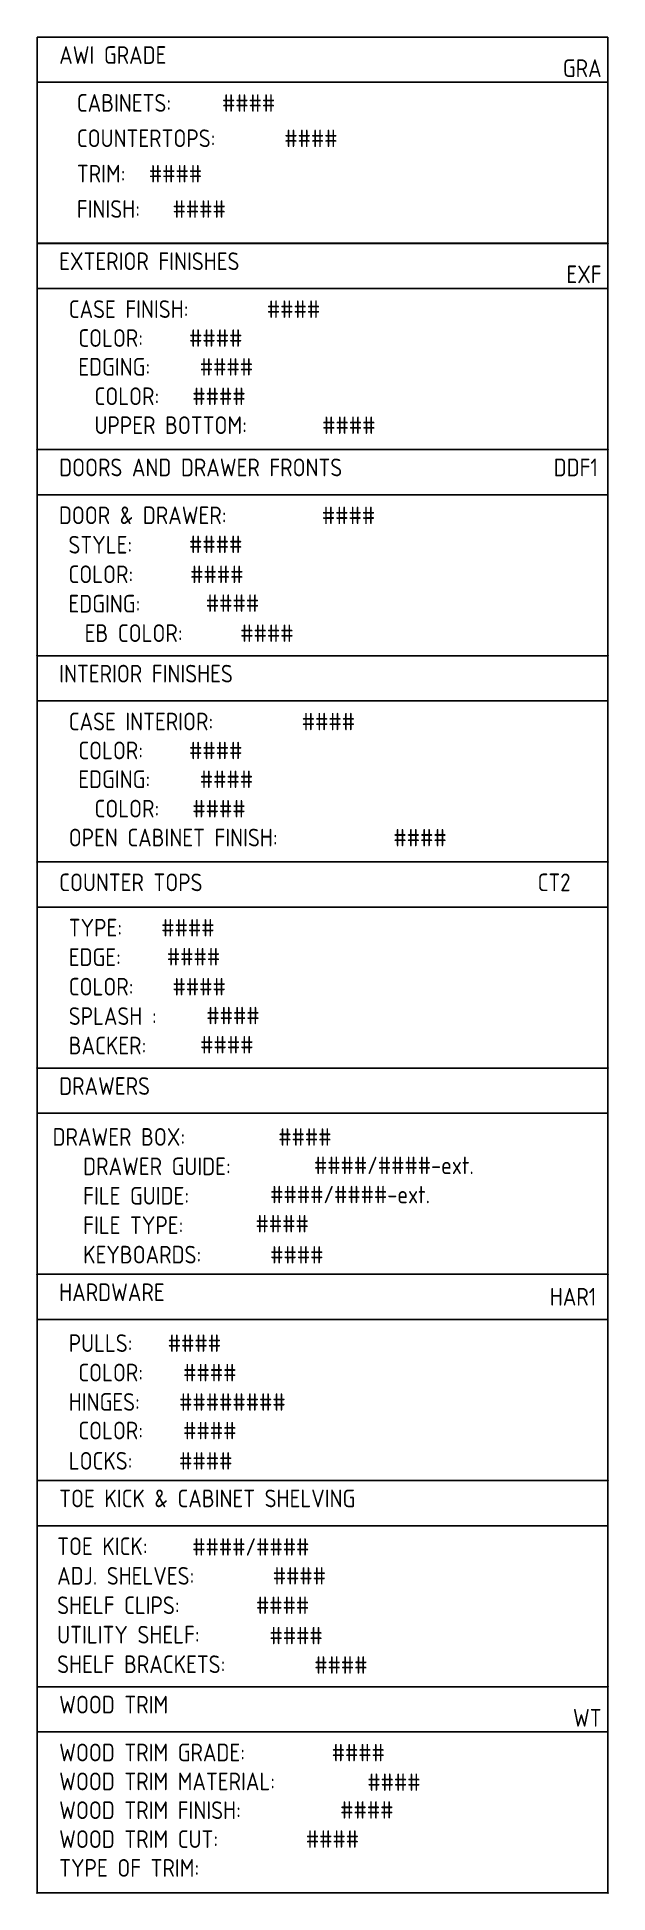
# Model space of a CAD drawing. Header units: millimetres. Extents: x -47782 to 27976, y -27086 to 15583.
# Drawn here: x -44675 to -43170, y 8747 to 13638 of the extents above; entities that cross this region are included whole.
import ezdxf
from ezdxf.enums import TextEntityAlignment as Align

# ---------------------------------------------------------------- set-up
doc = ezdxf.new("R2010")
doc.units = ezdxf.units.MM
doc.header["$LTSCALE"] = 150
doc.layers.add('1_8_TEXT', color=7, linetype='Continuous')
doc.styles.get("Standard").update_dxf_attribs({"font": 'archquik.shx', "width": 0.85})

# ---------------------------------------------------------------- blocks, each defined once
blk = doc.blocks.new('GRA')
at = {"layer": '1_8_TEXT', "color": 6}
for p, q in [((0, 0), (-45.23, 0)), ((-45.23, -16.33), (-45.23, 0)), ((0, -16.33), (0, 0)), ((0, -3.58), (-45.23, -3.58)), ((-45.23, -16.33), (0, -16.33))]:
    blk.add_line(p, q, dxfattribs=at)
at = {"layer": '1_8_TEXT'}
blk.add_point((0, -16.33), dxfattribs=at)
for s, p in [('AWI GRADE', (-43.48, -2.12)), ('CABINETS:', (-42.08, -5.91)), ('COUNTERTOPS:', (-42.08, -8.71)), ('TRIM:', (-42.08, -11.51)), ('FINISH:', (-42.08, -14.31))]:
    blk.add_text(s, height=1.399, dxfattribs=at).set_placement(p)
blk.add_text('GRA', height=1.399, dxfattribs=at).set_placement((-0.5, -3.58), align=Align.BOTTOM_RIGHT)
at = {"layer": '1_8_TEXT', "flags": 8}
for p in [(-30.58, -5.91), (-25.64, -8.71), (-36.37, -11.51), (-34.49, -14.31)]:
    blk.add_attdef('GRADE', p, '', height=1.38, dxfattribs=at)
blk = doc.blocks.new('exf')
at = {"layer": '1_8_TEXT', "color": 6}
for p, q in [((0, -16.33), (0, 0)), ((0, 0), (45.23, 0)), ((45.23, -16.33), (45.23, 0)), ((0, -3.58), (45.23, -3.58)), ((0, -16.33), (45.23, -16.33))]:
    blk.add_line(p, q, dxfattribs=at)
at = {"layer": '1_8_TEXT'}
for p in [(0, -16.33), (45.23, -16.33)]:
    blk.add_point(p, dxfattribs=at)
for s, p in [('EXTERIOR FINISHES', (1.75, -2.12)), (' CASE FINISH:', (1.75, -5.91)), ('  COLOR:', (1.75, -8.2)), ('  EDGING:', (1.75, -10.48)), ('COLOR:', (4.55, -12.81)), ('UPPER BOTTOM:', (4.55, -15.1))]:
    blk.add_text(s, height=1.399, dxfattribs=at).set_placement(p)
blk.add_text('EXF', height=1.399, dxfattribs=at).set_placement((44.73, -3.58), align=Align.BOTTOM_RIGHT)
at = {"layer": '1_8_TEXT', "lineweight": 13, "flags": 8}
for tag, p in [('MATERIAL', (18.21, -5.91)), ('CASECOLOR', (12.04, -8.2)), ('EBCASE', (12.89, -10.48)), ('EBCASECLR', (12.3, -12.81)), ('UPBOT', (22.59, -15.1))]:
    blk.add_attdef(tag, p, '', height=1.38, dxfattribs=at)
blk = doc.blocks.new('ddf1')
at = {"layer": '1_8_TEXT', "color": 6}
for p, q in [((0, -16.33), (0, 0)), ((0, 0), (45.23, 0)), ((45.23, -16.33), (45.23, 0)), ((0, -3.58), (45.23, -3.58)), ((0, -16.33), (45.23, -16.33))]:
    blk.add_line(p, q, dxfattribs=at)
at = {"layer": '1_8_TEXT'}
for p in [(0, -16.33), (45.23, -16.33)]:
    blk.add_point(p, dxfattribs=at)
for s, p in [('DOORS AND DRAWER FRONTS', (1.75, -2.12)), (' DOOR & DRAWER:', (0.97, -5.91)), ('  STYLE:', (0.97, -8.24)), ('  COLOR:', (0.97, -10.58)), ('  EDGING:', (0.97, -12.91)), ('EB COLOR:', (3.77, -15.24))]:
    blk.add_text(s, height=1.399, dxfattribs=at).set_placement(p)
blk.add_text('DDF1', height=1.399, dxfattribs=at).set_placement((44.44, -2.12), align=Align.RIGHT)
at = {"layer": '1_8_TEXT', "flags": 8}
for tag, p in [('FRONTS', (22.56, -5.91)), ('STYLE', (12.04, -8.2)), ('COLOR', (12.13, -10.58)), ('EBDOOR', (13.37, -12.86)), ('EBDORCLR', (16.1, -15.24))]:
    blk.add_attdef(tag, p, '', height=1.38, dxfattribs=at)
blk = doc.blocks.new('INF')
at = {"layer": '1_8_TEXT', "color": 6}
for p, q in [((0, -16.33), (0, 0)), ((0, 0), (45.23, 0)), ((45.23, -16.33), (45.23, 0)), ((0, -3.58), (45.23, -3.58)), ((0, -16.33), (45.23, -16.33))]:
    blk.add_line(p, q, dxfattribs=at)
at = {"layer": '1_8_TEXT'}
for p in [(0, -16.33), (45.23, -16.33)]:
    blk.add_point(p, dxfattribs=at)
for s, p in [('INTERIOR FINISHES', (1.75, -2.12)), (' CASE INTERIOR:', (1.75, -5.91)), ('  COLOR:', (1.75, -8.2)), ('  EDGING:', (1.75, -10.48)), ('COLOR:', (4.55, -12.81)), (' OPEN CABINET FINISH:', (1.75, -15.1))]:
    blk.add_text(s, height=1.399, dxfattribs=at).set_placement(p)
at = {"layer": '1_8_TEXT', "lineweight": 13, "flags": 8}
for tag, p in [('MATERIAL', (20.97, -5.91)), ('INTCOLOR', (12.04, -8.2)), ('EBSHELF', (12.89, -10.48)), ('EBSLFCLR', (12.3, -12.81)), ('OPENFIN', (28.23, -15.1))]:
    blk.add_attdef(tag, p, '', height=1.38, dxfattribs=at)
blk = doc.blocks.new('CT2')
at = {"layer": '1_8_TEXT', "color": 6}
for p, q in [((0, 0), (45.23, 0)), ((0, -16.33), (0, 0)), ((45.23, -16.33), (45.23, 0)), ((0, -3.58), (45.23, -3.58)), ((0, -16.33), (45.23, -16.33))]:
    blk.add_line(p, q, dxfattribs=at)
at = {"layer": '1_8_TEXT'}
for p in [(0, -16.33), (45.23, -16.33)]:
    blk.add_point(p, dxfattribs=at)
for s, p in [('COUNTER TOPS', (1.75, -2.32)), ('CT2', (39.66, -2.32)), (' TYPE:', (1.75, -5.91)), (' EDGE:', (1.75, -8.24)), (' COLOR:', (1.75, -10.58)), (' SPLASH :', (1.75, -12.91)), (' BACKER:', (1.75, -15.24))]:
    blk.add_text(s, height=1.399, dxfattribs=at).set_placement(p)
at = {"layer": '1_8_TEXT', "flags": 8}
for tag, p in [('TYPE', (9.84, -5.91)), ('EDGE', (10.28, -8.2)), ('COLOR', (10.73, -10.58)), ('SPLASH', (13.41, -12.86)), ('BACKER', (12.92, -15.17))]:
    blk.add_attdef(tag, p, '', height=1.38, dxfattribs=at)
blk = doc.blocks.new('SHLV')
at = {"layer": '1_8_TEXT', "color": 6}
for p, q in [((45.23, 0), (0, 0)), ((0, -16.33), (0, 0)), ((45.23, -16.33), (45.23, 0)), ((45.23, -3.58), (0, -3.58)), ((0, -16.33), (45.23, -16.33))]:
    blk.add_line(p, q, dxfattribs=at)
at = {"layer": '1_8_TEXT'}
blk.add_point((45.23, -16.33), dxfattribs=at)
for s, p in [('TOE KICK & CABINET SHELVING', (1.75, -2.12)), ('TOE KICK:', (1.59, -5.91)), ('ADJ. SHELVES:', (1.59, -8.25)), ('SHELF CLIPS:', (1.59, -10.58)), ('UTILITY SHELF:', (1.59, -12.91)), ('SHELF BRACKETS:', (1.59, -15.25))]:
    blk.add_text(s, height=1.399, dxfattribs=at).set_placement(p)
at = {"layer": '1_8_TEXT', "flags": 8}
for tag, p in [('TOEKICK', (12.3, -5.95)), ('PILASTER', (17.27, -8.28)), ('CLIPS', (15.79, -10.62)), ('UTSTD', (17.26, -12.95)), ('UTBRKT', (21.25, -15.28))]:
    blk.add_attdef(tag, p, '', height=1.38, dxfattribs=at)
blk = doc.blocks.new('DWR')
at = {"layer": '1_8_TEXT', "color": 6}
for p, q in [((0, 0), (45.23, 0)), ((0, -16.33), (0, 0)), ((45.23, -16.33), (45.23, 0)), ((0, -3.58), (45.23, -3.58)), ((0, -16.33), (45.23, -16.33))]:
    blk.add_line(p, q, dxfattribs=at)
at = {"layer": '1_8_TEXT'}
for p in [(0, -16.33), (45.23, -16.33)]:
    blk.add_point(p, dxfattribs=at)
for s, p in [('DRAWERS', (1.75, -2.12)), ('   DRAWER BOX:', (-1.05, -6.15)), (' DRAWER GUIDE:', (2.89, -8.48)), (' FILE GUIDE:', (2.89, -10.81)), (' FILE TYPE:', (2.89, -13.14)), (' KEYBOARDS:', (2.89, -15.47))]:
    blk.add_text(s, height=1.399, dxfattribs=at).set_placement(p)
at = {"layer": '1_8_TEXT', "flags": 8}
for tag, p in [('BOXTYPE', (19.12, -6.15)), ('GUIDE', (21.2, -8.48)), ('FGUIDE', (16.6, -10.81)), ('FTYPE', (16.6, -13.14)), ('KEYBRD', (17.95, -15.47))]:
    blk.add_attdef(tag, p, '', height=1.38, dxfattribs=at)
blk = doc.blocks.new('HAR1')
at = {"layer": '1_8_TEXT', "color": 6}
for p, q in [((0, 0), (45.23, 0)), ((0, -16.33), (0, 0)), ((45.23, -16.33), (45.23, 0)), ((0, -3.58), (45.23, -3.58)), ((0, -16.33), (45.23, -16.33))]:
    blk.add_line(p, q, dxfattribs=at)
at = {"layer": '1_8_TEXT'}
blk.add_point((45.23, -16.33), dxfattribs=at)
for s, p in [('HARDWARE', (1.75, -2.12)), (' PULLS:', (1.75, -6.15)), ('  COLOR:', (1.75, -8.48)), (' HINGES:', (1.75, -10.81)), ('  COLOR:', (1.75, -13.07)), (' LOCKS:', (1.75, -15.47))]:
    blk.add_text(s, height=1.399, dxfattribs=at).set_placement(p)
blk.add_text('HAR1', height=1.399, dxfattribs=at).set_placement((44.31, -1.78), align=Align.MIDDLE_RIGHT)
at = {"layer": '1_8_TEXT', "flags": 8}
for tag, p in [('PULLS', (10.35, -6.15)), ('PULLCOLOR', (11.57, -8.48)), ('HINGE', (11.25, -10.81)), ('HINGCOLOR', (11.57, -13.07)), ('LOCK', (11.25, -15.47))]:
    blk.add_attdef(tag, p, '', height=1.38, dxfattribs=at)
blk = doc.blocks.new('wt')
at = {"layer": '1_8_TEXT', "color": 6}
for p, q in [((0, -16.33), (0, 0)), ((0, 0), (45.23, 0)), ((45.23, -16.33), (45.23, 0)), ((0, -3.58), (45.23, -3.58)), ((0, -16.33), (45.23, -16.33))]:
    blk.add_line(p, q, dxfattribs=at)
at = {"layer": '1_8_TEXT'}
for p in [(0, -16.33), (45.23, -16.33)]:
    blk.add_point(p, dxfattribs=at)
for s, p in [('WOOD TRIM', (1.75, -2.12)), ('WOOD TRIM GRADE:', (1.75, -5.91)), ('WOOD TRIM MATERIAL:', (1.75, -8.2)), ('WOOD TRIM FINISH:', (1.75, -10.48)), ('WOOD TRIM CUT:', (1.75, -12.77)), ('TYPE OF TRIM:', (1.75, -15.05))]:
    blk.add_text(s, height=1.399, dxfattribs=at).set_placement(p)
blk.add_text('WT', height=1.399, dxfattribs=at).set_placement((44.73, -3.58), align=Align.BOTTOM_RIGHT)
at = {"layer": '1_8_TEXT', "lineweight": 13, "flags": 8}
for tag, p in [('TRGRADE', (27.06, -5.91)), ('TMATERIAL', (28.51, -8.2)), ('TFINISH', (24.74, -10.48)), ('TCUTMAT', (22.06, -12.81)), ('TYPEOFTRIM', (21.39, -15.1))]:
    blk.add_attdef(tag, p, '', height=1.38, dxfattribs=at)

msp = doc.modelspace()

# ---------------------------------------------------------------- block references
ref = msp.add_blockref('GRA', (-43169.83561, 13637.79787), dxfattribs=dict(xscale=33.28356863999943, yscale=33.28356863999943, zscale=33.28356863999943))
ref.add_attrib('GRADE', '####', (-44187.55144, 13441.00566), dxfattribs={"layer": '1_8_TEXT', "height": 45.829937, "flags": 8})
ref.add_attrib('GRADE', '####', (-44023.17745, 13347.87922), dxfattribs={"layer": '1_8_TEXT', "height": 45.829937, "flags": 8})
ref.add_attrib('GRADE', '####', (-44380.51215, 13254.75279), dxfattribs={"layer": '1_8_TEXT', "height": 45.829937, "flags": 8})
ref.add_attrib('GRADE', '####', (-44317.85046, 13161.62636), dxfattribs={"layer": '1_8_TEXT', "height": 45.829937, "flags": 8})
at = {"xscale": 33.28356863999943, "yscale": 33.28356863999943, "zscale": 33.28356863999943}
for name, p, values in [('exf', (-44675.28805, 13094.37217), {'MATERIAL': '####', 'CASECOLOR': '####', 'EBCASE': '####', 'EBCASECLR': '####', 'UPBOT': '####'}), ('ddf1', (-44675.28805, 12550.94648), {'FRONTS': '####', 'STYLE': '####', 'COLOR': '####', 'EBDOOR': '####', 'EBDORCLR': '####'}), ('INF', (-44675.28805, 12007.52078), {'MATERIAL': '####', 'INTCOLOR': '####', 'EBSHELF': '####', 'EBSLFCLR': '####', 'OPENFIN': '####'}), ('CT2', (-44675.28805, 11464.09508), {'TYPE': '####', 'EDGE': '####', 'COLOR': '####', 'SPLASH': '####', 'BACKER': '####'})]:
    msp.add_blockref(name, p, dxfattribs=at).add_auto_attribs(values)
at = {"layer": '1_8_TEXT', "lineweight": 13}
ref = msp.add_blockref('DWR', (-44675.28805, 10920.66938), dxfattribs=dict(at, xscale=33.28356863999943, yscale=33.28356863999943, zscale=33.28356863999943))
ref.add_attrib('GUIDE', '####/####-ext.', (-43945.04438, 10641.36734), dxfattribs={"height": 45.8299373, "flags": 8})
ref.add_attrib('BOXTYPE', '####', (-44039.06196, 10716.11663), dxfattribs={"height": 45.829937, "flags": 8})
ref.add_attrib('FGUIDE', '####/####-ext.', (-44060.50967, 10564.45007), dxfattribs={"height": 45.8299373, "flags": 8})
ref.add_attrib('FTYPE', '####', (-44098.99807, 10487.53281), dxfattribs={"height": 45.829937, "flags": 8})
ref.add_attrib('KEYBRD', '####', (-44060.50967, 10405.59922), dxfattribs={"height": 45.829937, "flags": 8})
at = {"layer": '1_8_TEXT', "lineweight": 13, "xscale": 33.28356863999943, "yscale": 33.28356863999943, "zscale": 33.28356863999943}
msp.add_blockref('HAR1', (-44675.28805, 10377.24368), dxfattribs=at).add_auto_attribs({'PULLS': '####', 'PULLCOLOR': '####', 'HINGE': '########', 'LOCK': '####', 'HINGCOLOR': '####'})
at = {"layer": '1_8_TEXT', "lineweight": 13}
ref = msp.add_blockref('SHLV', (-44675.28805, 9833.81798), dxfattribs=dict(at, xscale=33.28356863999943, yscale=33.28356863999943, zscale=33.28356863999943))
ref.add_attrib('TOEKICK', '####/####', (-44265.99718, 9635.76209), dxfattribs={"height": 45.829937, "flags": 8})
ref.add_attrib('PILASTER', '####', (-44053.80726, 9559.54694), dxfattribs={"height": 45.829937, "flags": 8})
ref.add_attrib('CLIPS', '####', (-44097.93057, 9481.98036), dxfattribs={"height": 45.829937, "flags": 8})
ref.add_attrib('UTSTD', '####', (-44062.34523, 9401.97533), dxfattribs={"height": 45.829937, "flags": 8})
ref.add_attrib('UTBRKT', '####', (-43944.15109, 9324.51018), dxfattribs={"height": 45.829937, "flags": 8})
ref = msp.add_blockref('wt', (-44675.28805, 9290.39229), dxfattribs=dict(at, xscale=33.28356863999943, yscale=33.28356863999943, zscale=33.28356863999943))
ref.add_attrib('TRGRADE', '####', (-43898.28273, 9093.60007), dxfattribs={"lineweight": 13, "height": 45.831474, "flags": 8})
ref.add_attrib('TMATERIAL', '####', (-43804.28663, 9015.66633), dxfattribs={"lineweight": 13, "height": 45.831474, "flags": 8})
ref.add_attrib('TFINISH', '####', (-43875.80696, 8942.47937), dxfattribs={"lineweight": 13, "height": 45.831474, "flags": 8})
ref.add_attrib('TCUTMAT', '####', (-43966.58032, 8865.8216), dxfattribs={"lineweight": 13, "height": 45.831474, "flags": 8})

doc.saveas('drawing.dxf')
